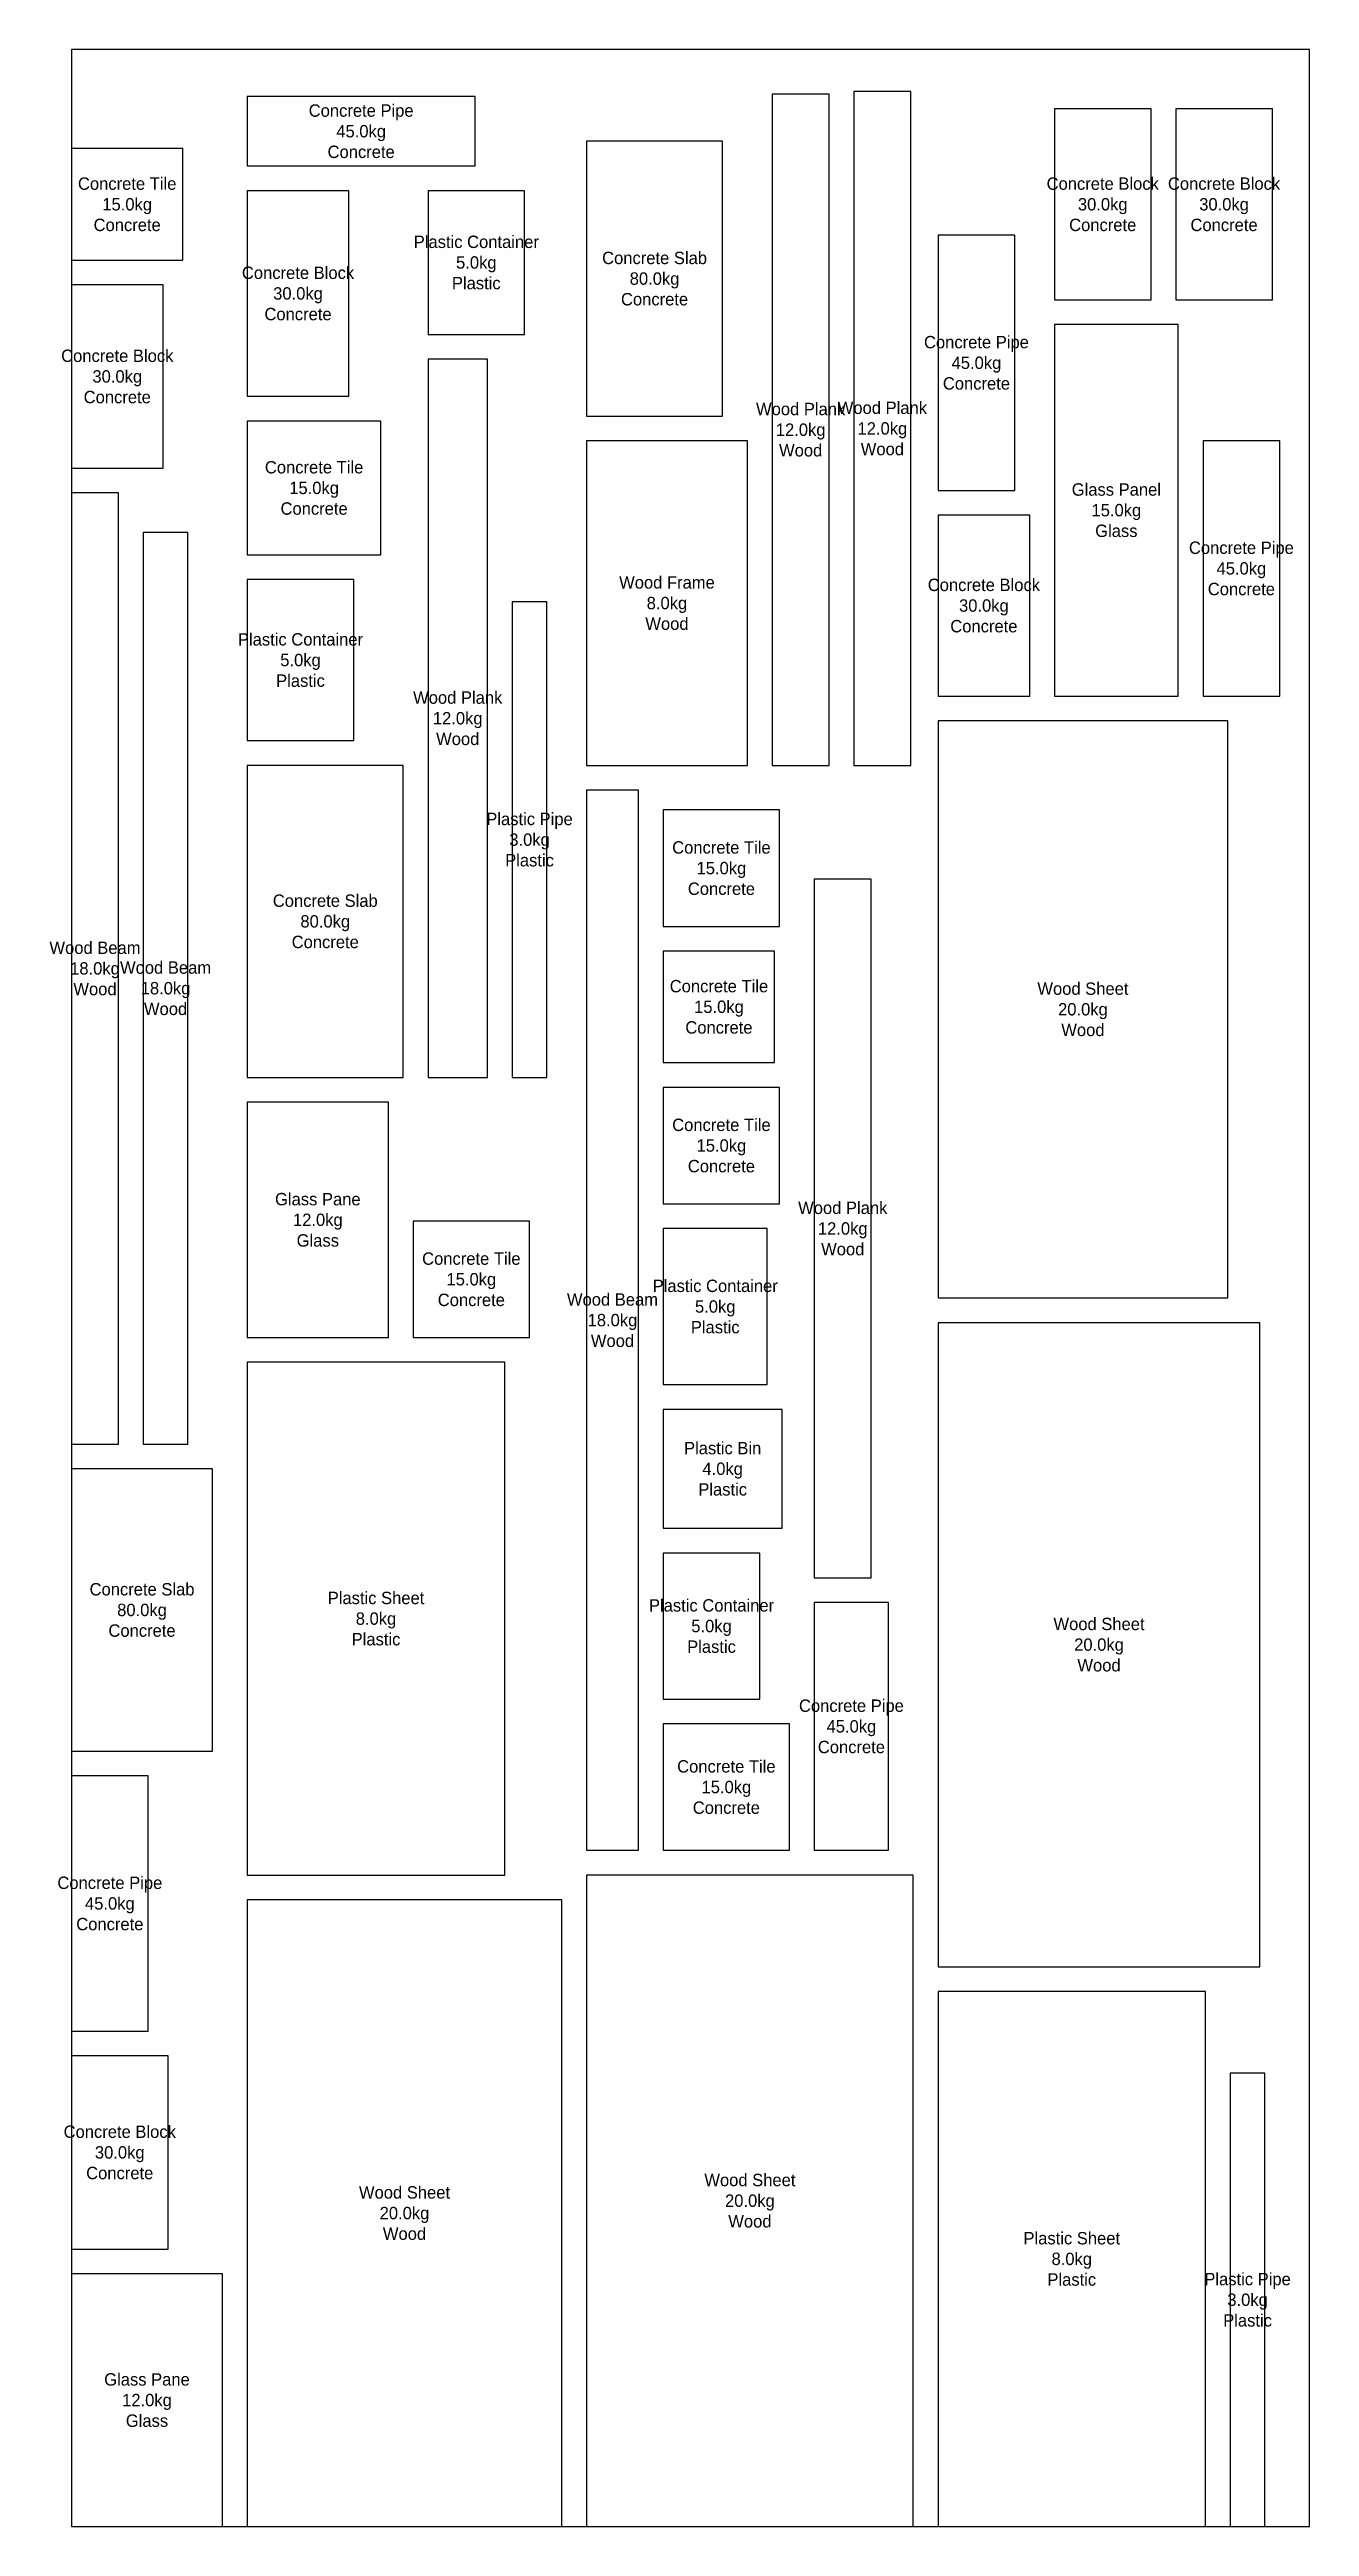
# Model space of a CAD drawing. Header units: metres. Extents: x -9 to 500, y 0 to 6375.
# Drawn here: x -9 to 500, y 2150 to 3150 of the extents above; entities that cross this region are included whole.
import ezdxf

# ---------------------------------------------------------------- set-up
doc = ezdxf.new("R2010")
doc.units = ezdxf.units.M

msp = doc.modelspace()

# ---------------------------------------------------------------- texts
at = {"char_height": 5, "attachment_point": 5}
for s, insert in [('Concrete Pipe\\P45.0kg\\PConcrete', (117, 3117)), ('Concrete Tile\\P15.0kg\\PConcrete', (22.5, 3087.5)), ('Concrete Block\\P30.0kg\\PConcrete', (416.5, 3087.5)), ('Concrete Block\\P30.0kg\\PConcrete', (465.5, 3087.5)), ('Plastic Container\\P5.0kg\\PPlastic', (163.5, 3064)), ('Concrete Block\\P30.0kg\\PConcrete', (91.5, 3051.5)), ('Concrete Slab\\P80.0kg\\PConcrete', (235.5, 3057.5)), ('Concrete Pipe\\P45.0kg\\PConcrete', (365.5, 3023.5)), ('Concrete Block\\P30.0kg\\PConcrete', (18.5, 3018)), ('Wood Plank\\P12.0kg\\PWood', (294.5, 2996.5)), ('Wood Plank\\P12.0kg\\PWood', (327.5, 2997)), ('Concrete Tile\\P15.0kg\\PConcrete', (98, 2973)), ('Glass Panel\\P15.0kg\\PGlass', (422, 2964)), ('Concrete Pipe\\P45.0kg\\PConcrete', (472.5, 2940.5)), ('Wood Frame\\P8.0kg\\PWood', (240.5, 2926.5)), ('Concrete Block\\P30.0kg\\PConcrete', (368.5, 2925.5)), ('Plastic Container\\P5.0kg\\PPlastic', (92.5, 2903.5)), ('Wood Plank\\P12.0kg\\PWood', (156, 2880)), ('Plastic Pipe\\P3.0kg\\PPlastic', (185, 2831)), ('Concrete Tile\\P15.0kg\\PConcrete', (262.5, 2819.5)), ('Concrete Slab\\P80.0kg\\PConcrete', (102.5, 2798)), ('Wood Beam\\P18.0kg\\PWood', (9.5, 2779)), ('Wood Beam\\P18.0kg\\PWood', (38, 2771)), ('Concrete Tile\\P15.0kg\\PConcrete', (261.5, 2763.5)), ('Wood Sheet\\P20.0kg\\PWood', (408.5, 2762.5)), ('Concrete Tile\\P15.0kg\\PConcrete', (262.5, 2707.5)), ('Glass Pane\\P12.0kg\\PGlass', (99.5, 2677.5)), ('Wood Plank\\P12.0kg\\PWood', (311.5, 2674)), ('Concrete Tile\\P15.0kg\\PConcrete', (161.5, 2653.5)), ('Plastic Container\\P5.0kg\\PPlastic', (260, 2642.5)), ('Wood Beam\\P18.0kg\\PWood', (218.5, 2637)), ('Plastic Bin\\P4.0kg\\PPlastic', (263, 2577)), ('Concrete Slab\\P80.0kg\\PConcrete', (28.5, 2520)), ('Plastic Sheet\\P8.0kg\\PPlastic', (123, 2516.5)), ('Plastic Container\\P5.0kg\\PPlastic', (258.5, 2513.5)), ('Wood Sheet\\P20.0kg\\PWood', (415, 2506)), ('Concrete Pipe\\P45.0kg\\PConcrete', (315, 2473)), ('Concrete Tile\\P15.0kg\\PConcrete', (264.5, 2448.5)), ('Concrete Pipe\\P45.0kg\\PConcrete', (15.5, 2401.5)), ('Concrete Block\\P30.0kg\\PConcrete', (19.5, 2301)), ('Wood Sheet\\P20.0kg\\PWood', (274, 2281.5)), ('Wood Sheet\\P20.0kg\\PWood', (134.5, 2276.5)), ('Plastic Sheet\\P8.0kg\\PPlastic', (404, 2258)), ('Plastic Pipe\\P3.0kg\\PPlastic', (475, 2241.5)), ('Glass Pane\\P12.0kg\\PGlass', (30.5, 2201))]:
    msp.add_mtext(s, dxfattribs=dict(at, insert=insert))

# ---------------------------------------------------------------- linework, layer by layer
for points in [[(0, 2150), (500, 2150), (500, 3150), (0, 3150), (0, 2150)], [(71, 3103), (163, 3103), (163, 3131), (71, 3131), (71, 3103)], [(283, 2861), (306, 2861), (306, 3132), (283, 3132), (283, 2861)], [(316, 2861), (339, 2861), (339, 3133), (316, 3133), (316, 2861)], [(397, 3049), (436, 3049), (436, 3126), (397, 3126), (397, 3049)], [(446, 3049), (485, 3049), (485, 3126), (446, 3126), (446, 3049)], [(0, 3065), (45, 3065), (45, 3110), (0, 3110), (0, 3065)], [(208, 3002), (263, 3002), (263, 3113), (208, 3113), (208, 3002)], [(71, 3010), (112, 3010), (112, 3093), (71, 3093), (71, 3010)], [(144, 3035), (183, 3035), (183, 3093), (144, 3093), (144, 3035)], [(350, 2972), (381, 2972), (381, 3075), (350, 3075), (350, 2972)], [(0, 2981), (37, 2981), (37, 3055), (0, 3055), (0, 2981)], [(397, 2889), (447, 2889), (447, 3039), (397, 3039), (397, 2889)], [(144, 2735), (168, 2735), (168, 3025), (144, 3025), (144, 2735)], [(71, 2946), (125, 2946), (125, 3000), (71, 3000), (71, 2946)], [(208, 2861), (273, 2861), (273, 2992), (208, 2992), (208, 2861)], [(457, 2889), (488, 2889), (488, 2992), (457, 2992), (457, 2889)], [(0, 2587), (19, 2587), (19, 2971), (0, 2971), (0, 2587)], [(350, 2889), (387, 2889), (387, 2962), (350, 2962), (350, 2889)], [(29, 2587), (47, 2587), (47, 2955), (29, 2955), (29, 2587)], [(71, 2871), (114, 2871), (114, 2936), (71, 2936), (71, 2871)], [(178, 2735), (192, 2735), (192, 2927), (178, 2927), (178, 2735)], [(350, 2646), (467, 2646), (467, 2879), (350, 2879), (350, 2646)], [(71, 2735), (134, 2735), (134, 2861), (71, 2861), (71, 2735)], [(208, 2423), (229, 2423), (229, 2851), (208, 2851), (208, 2423)], [(239, 2796), (286, 2796), (286, 2843), (239, 2843), (239, 2796)], [(300, 2533), (323, 2533), (323, 2815), (300, 2815), (300, 2533)], [(239, 2741), (284, 2741), (284, 2786), (239, 2786), (239, 2741)], [(239, 2684), (286, 2684), (286, 2731), (239, 2731), (239, 2684)], [(71, 2630), (128, 2630), (128, 2725), (71, 2725), (71, 2630)], [(138, 2630), (185, 2630), (185, 2677), (138, 2677), (138, 2630)], [(239, 2611), (281, 2611), (281, 2674), (239, 2674), (239, 2611)], [(350, 2376), (480, 2376), (480, 2636), (350, 2636), (350, 2376)], [(71, 2413), (175, 2413), (175, 2620), (71, 2620), (71, 2413)], [(239, 2553), (287, 2553), (287, 2601), (239, 2601), (239, 2553)], [(0, 2463), (57, 2463), (57, 2577), (0, 2577), (0, 2463)], [(239, 2484), (278, 2484), (278, 2543), (239, 2543), (239, 2484)], [(300, 2423), (330, 2423), (330, 2523), (300, 2523), (300, 2423)], [(239, 2423), (290, 2423), (290, 2474), (239, 2474), (239, 2423)], [(0, 2350), (31, 2350), (31, 2453), (0, 2453), (0, 2350)], [(208, 2150), (340, 2150), (340, 2413), (208, 2413), (208, 2150)], [(71, 2150), (198, 2150), (198, 2403), (71, 2403), (71, 2150)], [(350, 2150), (458, 2150), (458, 2366), (350, 2366), (350, 2150)], [(0, 2262), (39, 2262), (39, 2340), (0, 2340), (0, 2262)], [(468, 2150), (482, 2150), (482, 2333), (468, 2333), (468, 2150)], [(0, 2150), (61, 2150), (61, 2252), (0, 2252), (0, 2150)]]:
    msp.add_lwpolyline(points, close=True)

msp.set_redraw_order([(e.dxf.handle, doc.entitydb.next_handle()) for e in msp.query("TEXT MTEXT ATTDEF DIMENSION ARC_DIMENSION")])  # texts and dimensions are drawn at this point

doc.saveas('drawing.dxf')
